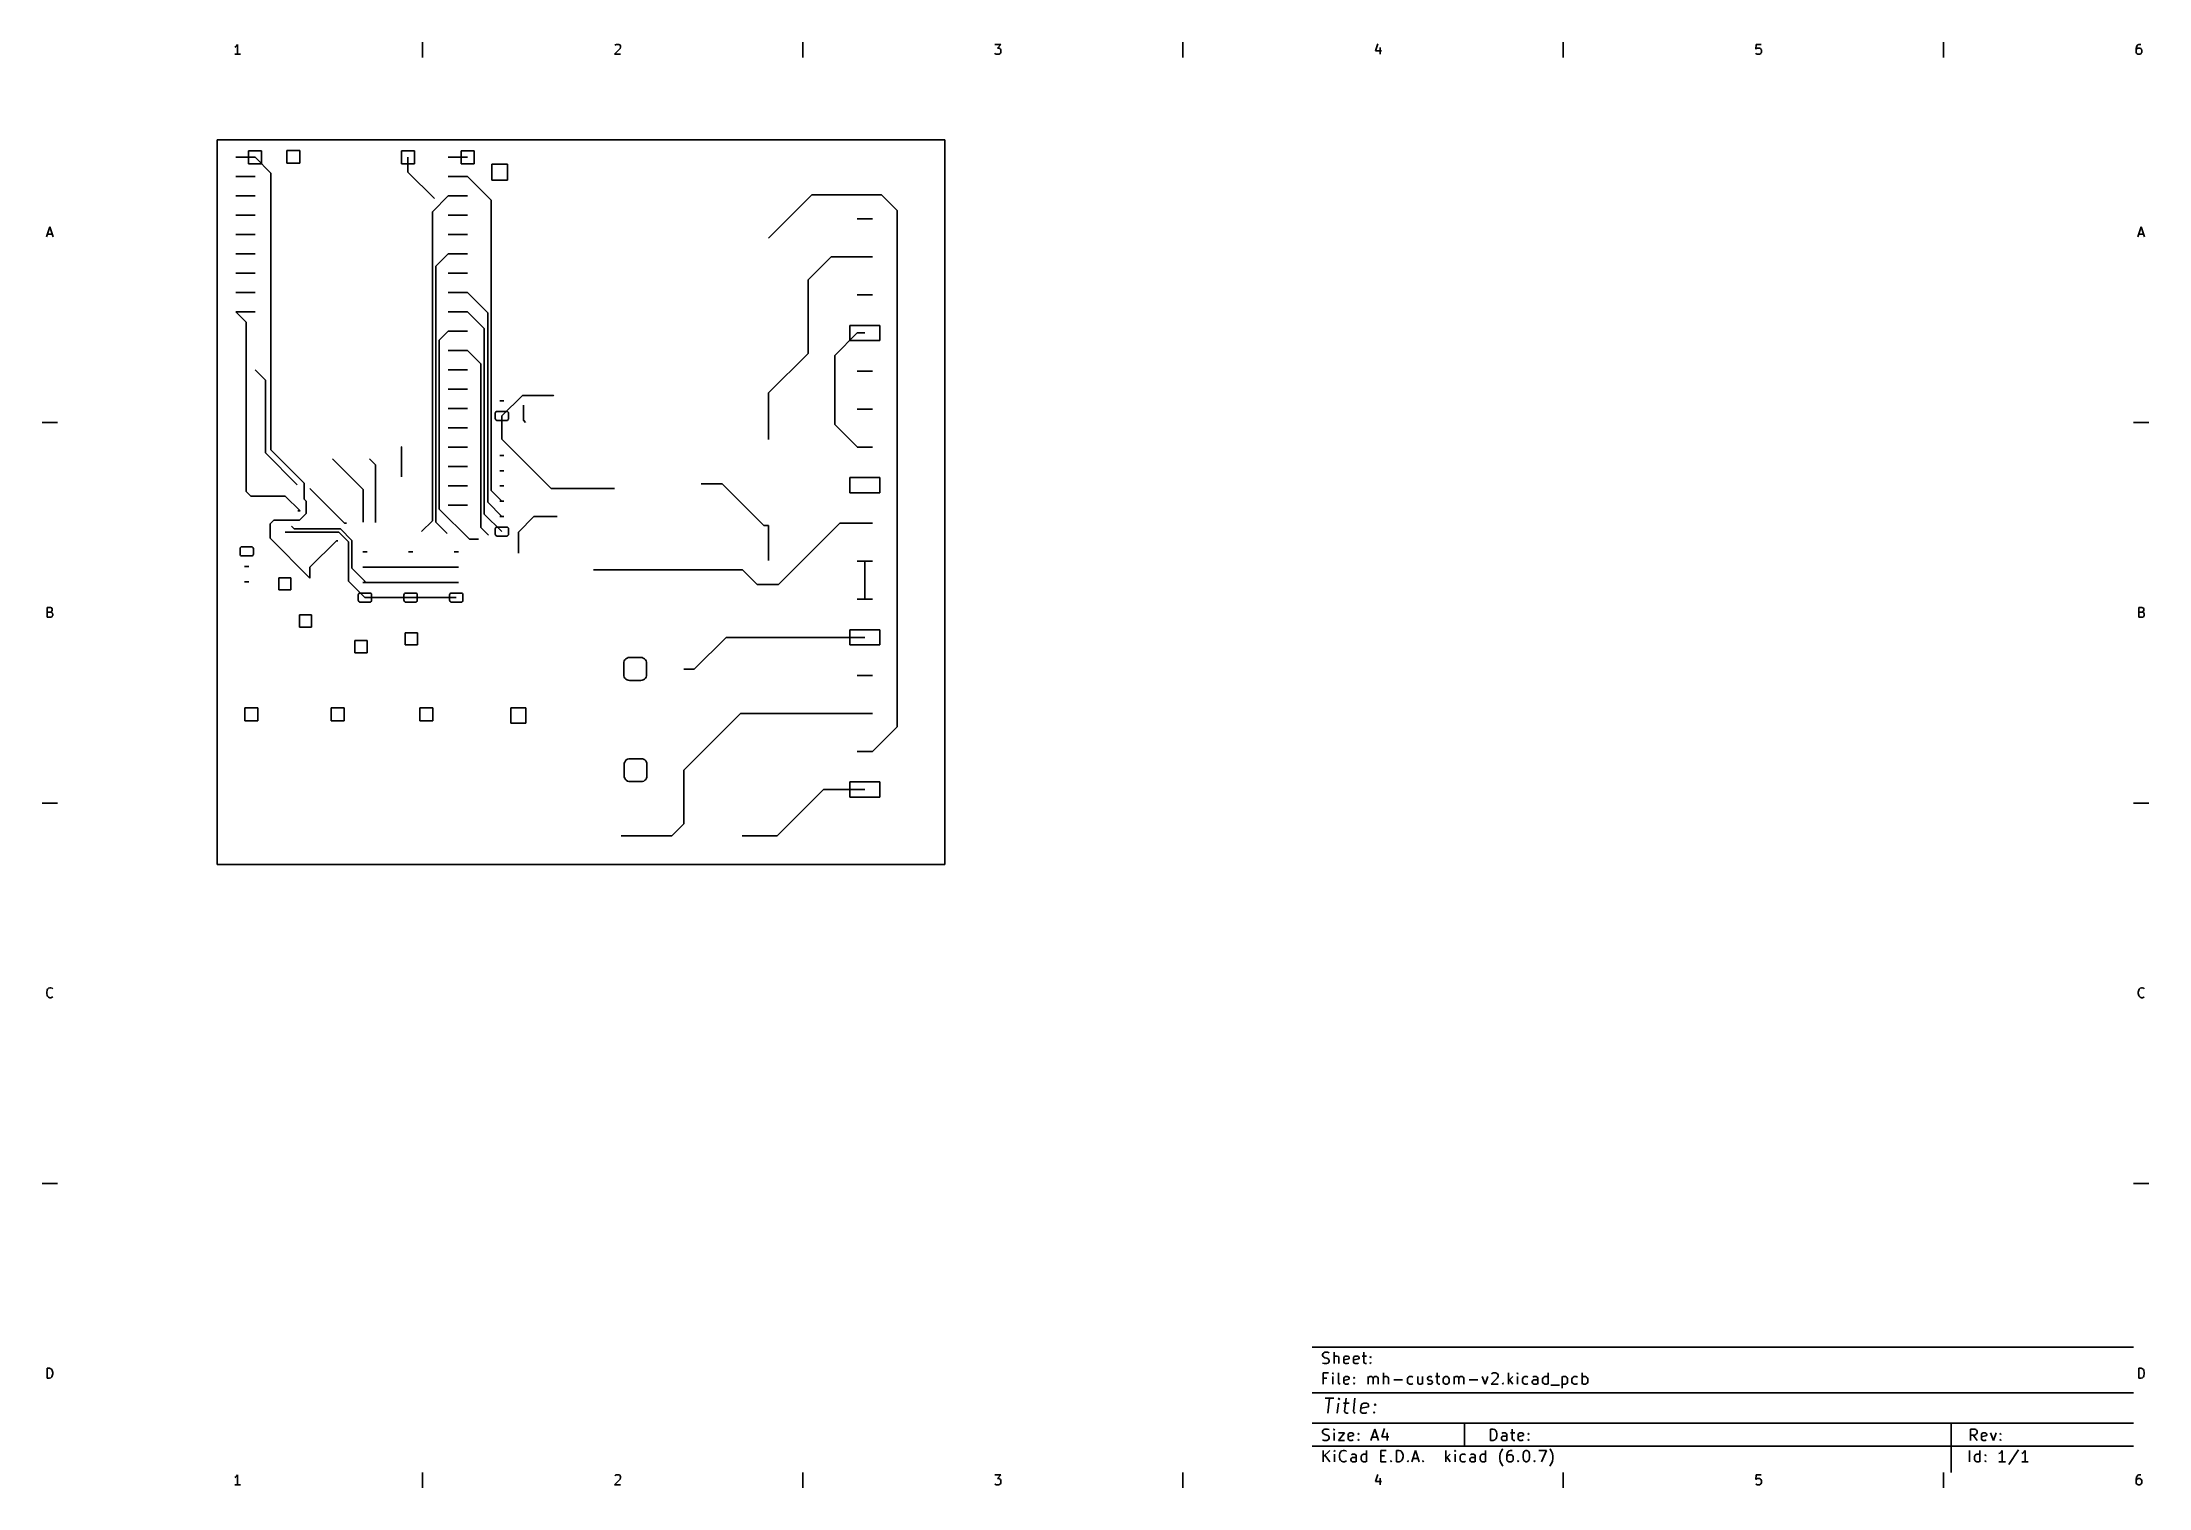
# Model space of a CAD drawing. Extents: x 0 to 277, y 0 to 190.
import ezdxf

# ---------------------------------------------------------------- set-up
doc = ezdxf.new("R2010")
doc.units = 0

msp = doc.modelspace()

# ---------------------------------------------------------------- linework, layer by layer
at = {"layer": 'Layer 1'}
for p, q in [((25.521381, 189.484476), (25.397572, 189.422572)), ((26.1405, 188.494), (25.3976, 188.494)), ((25.645191, 189.608286), (25.521381, 189.484476)), ((25.769, 189.794), (25.645191, 189.608286)), ((25.769, 188.494), (25.769, 189.794)), ((50.075, 188.082), (50.075, 190.082)), ((76.078595, 189.236285), (75.335738, 188.493428)), ((75.335738, 188.493428), (76.1405, 188.494)), ((75.3976, 189.67), (75.459504, 189.731904)), ((75.459504, 189.731904), (75.583314, 189.793809)), ((75.583314, 189.793809), (75.8929, 189.794)), ((75.8929, 189.794), (76.016709, 189.732095)), ((76.016709, 189.732095), (76.078614, 189.670191)), ((76.1405, 189.422), (76.078595, 189.236285)), ((76.078614, 189.670191), (76.140519, 189.546381)), ((76.140519, 189.546381), (76.1405, 189.422)), ((100.075, 188.082), (100.075, 190.082)), ((125.39719, 188.555905), (125.33528, 188.61781)), ((125.336, 189.794), (126.14, 189.794)), ((125.521, 188.494), (125.39719, 188.555905)), ((125.89238, 188.494381), (125.521, 188.494)), ((126.14, 189.794), (125.70666, 189.298762)), ((125.70666, 189.298762), (125.893, 189.299)), ((126.01619, 188.556286), (125.89238, 188.494381)), ((125.893, 189.299), (126.01681, 189.237095)), ((126.07809, 188.618191), (126.01619, 188.556286)), ((126.01681, 189.237095), (126.07871, 189.175191)), ((126.14, 188.742), (126.07809, 188.618191)), ((126.07871, 189.175191), (126.14062, 189.051381)), ((126.14062, 189.051381), (126.14, 188.742)), ((150.075, 188.082), (150.075, 190.082)), ((175.707, 189.856), (175.39748, 188.927429)), ((175.39748, 188.927429), (176.202, 188.927)), ((176.017, 189.361), (176.017, 188.494)), ((200.075, 188.082), (200.075, 190.082)), ((225.45919, 188.555905), (225.39729, 188.61781)), ((225.46, 189.794), (225.3981, 189.174953)), ((225.3981, 189.174953), (225.46, 189.236857)), ((225.583, 188.494), (225.45919, 188.555905)), ((226.079, 189.794), (225.46, 189.794)), ((225.46, 189.236857), (225.58381, 189.298762)), ((225.89238, 188.494381), (225.583, 188.494)), ((225.58381, 189.298762), (225.893, 189.299)), ((226.01619, 188.556286), (225.89238, 188.494381)), ((225.893, 189.299), (226.01681, 189.237095)), ((226.07809, 188.618191), (226.01619, 188.556286)), ((226.01681, 189.237095), (226.07871, 189.175191)), ((226.14, 188.742), (226.07809, 188.618191)), ((226.07871, 189.175191), (226.14062, 189.051381)), ((226.14062, 189.051381), (226.14, 188.742)), ((250.075, 188.082), (250.075, 190.082)), ((275.45928, 189.175191), (275.39738, 189.051381)), ((275.45947, 189.484476), (275.39757, 189.236857)), ((275.39757, 189.236857), (275.398, 188.742)), ((275.398, 188.742), (275.4599, 188.618191)), ((275.52119, 189.237095), (275.45928, 189.175191)), ((275.58328, 189.670191), (275.45947, 189.484476)), ((275.4599, 188.618191), (275.52181, 188.556286)), ((275.645, 189.299), (275.52119, 189.237095)), ((275.52181, 188.556286), (275.64562, 188.494381)), ((275.64519, 189.732095), (275.58328, 189.670191)), ((275.89238, 189.298619), (275.645, 189.299)), ((275.769, 189.794), (275.64519, 189.732095)), ((275.64562, 188.494381), (275.893, 188.494)), ((276.017, 189.794), (275.769, 189.794)), ((276.01619, 189.236714), (275.89238, 189.298619)), ((275.893, 188.494), (276.01681, 188.555905)), ((276.07809, 189.17481), (276.01619, 189.236714)), ((276.01681, 188.555905), (276.07871, 188.61781)), ((276.14, 189.051), (276.07809, 189.17481)), ((276.07871, 188.61781), (276.14062, 188.741619)), ((276.14062, 188.741619), (276.14, 189.051)), ((23.095, 177.222), (118.762, 177.222)), ((23.095, 82.012), (23.095, 177.222)), ((25.535, 174.957), (28.075, 174.957)), ((27.225, 174.107), (27.225, 175.807)), ((27.225, 175.807), (28.925, 175.807)), ((30.15, 172.882), (28.075, 174.957)), ((28.925, 175.807), (28.925, 174.107)), ((32.25, 174.157), (32.25, 175.857)), ((32.25, 175.857), (33.95, 175.857)), ((33.95, 175.857), (33.95, 174.157)), ((47.325, 175.807), (49.025, 175.807)), ((47.325, 174.107), (47.325, 175.807)), ((48.175, 174.957), (48.175, 172.991)), ((49.025, 175.807), (49.025, 174.107)), ((53.475, 174.957), (56.015, 174.957)), ((55.165, 174.107), (55.165, 175.807)), ((55.165, 175.807), (56.865, 175.807)), ((56.865, 175.807), (56.865, 174.107)), ((118.762, 177.222), (118.762, 82.012)), ((25.535, 172.417), (28.075, 172.417)), ((28.925, 174.107), (27.225, 174.107)), ((30.15, 136.486), (30.15, 172.882)), ((33.95, 174.157), (32.25, 174.157)), ((49.025, 174.107), (47.325, 174.107)), ((48.175, 172.991), (51.653, 169.513)), ((56.015, 172.417), (53.475, 172.417)), ((56.865, 174.107), (55.165, 174.107)), ((59.1171, 169.315), (56.015, 172.417)), ((59.185, 171.957), (59.185, 174.057)), ((59.185, 174.057), (61.285, 174.057)), ((61.285, 171.957), (59.185, 171.957)), ((61.285, 174.057), (61.285, 171.957)), ((28.075, 169.877), (25.535, 169.877)), ((51.388, 167.79), (53.475, 169.877)), ((53.475, 169.877), (56.015, 169.877)), ((59.1171, 131.165), (59.1171, 169.315)), ((101.27, 170.012), (95.585, 164.327)), ((110.44, 170.012), (101.27, 170.012)), ((112.49, 167.962), (110.44, 170.012)), ((25.535, 167.337), (28.075, 167.337)), ((51.388, 127.188), (51.388, 167.79)), ((56.015, 167.337), (53.475, 167.337)), ((107.26, 166.857), (109.24, 166.857)), ((112.49, 100.107), (112.49, 167.962)), ((0.641666, 164.494), (1.075, 165.794)), ((0.765476, 164.865), (1.38452, 164.865)), ((1.075, 165.794), (1.508333, 164.494)), ((25.535, 164.797), (28.075, 164.797)), ((56.015, 164.797), (53.475, 164.797)), ((275.644, 164.494), (276.07733, 165.794)), ((275.768, 164.865), (276.387, 164.865)), ((276.07733, 165.794), (276.51066, 164.494)), ((25.535, 162.257), (28.075, 162.257)), ((51.838, 160.62), (53.475, 162.257)), ((53.475, 162.257), (56.015, 162.257)), ((100.78, 158.822), (103.815, 161.857)), ((103.815, 161.857), (108.25, 161.857)), ((107.26, 161.857), (109.24, 161.857)), ((25.535, 159.717), (28.075, 159.717)), ((51.838, 126.994), (51.838, 160.62)), ((56.015, 159.717), (53.475, 159.717)), ((100.78, 149.162), (100.78, 158.822)), ((28.075, 157.177), (25.535, 157.177)), ((56.015, 157.177), (53.475, 157.177)), ((58.6671, 154.525), (56.015, 157.177)), ((107.26, 156.857), (109.24, 156.857)), ((26.888, 153.284), (25.535, 154.637)), ((25.535, 154.637), (28.075, 154.637)), ((26.888, 131.032), (26.888, 153.284)), ((53.475, 154.637), (56.015, 154.637)), ((58.2171, 152.435), (56.015, 154.637)), ((58.2171, 128.065), (58.2171, 152.435)), ((58.6671, 129.615), (58.6671, 154.525)), ((106.27, 150.867), (106.27, 152.847)), ((106.27, 152.847), (110.23, 152.847)), ((110.23, 152.847), (110.23, 150.867)), ((52.288, 150.91), (53.475, 152.097)), ((52.288, 128.723), (52.288, 150.91)), ((56.015, 152.097), (53.475, 152.097)), ((107.26, 151.857), (104.3, 148.897)), ((110.23, 150.867), (106.27, 150.867)), ((108.25, 151.857), (107.26, 151.857)), ((29.428, 145.664), (28.075, 147.017)), ((53.475, 149.557), (56.015, 149.557)), ((56.015, 147.017), (53.475, 147.017)), ((57.75, 147.822), (56.015, 149.557)), ((57.75, 126.282), (57.75, 147.822)), ((95.59, 143.972), (100.78, 149.162)), ((104.3, 148.897), (104.3, 139.832)), ((107.26, 146.857), (109.24, 146.857)), ((29.428, 136.112), (29.428, 145.664)), ((53.475, 144.477), (56.015, 144.477)), ((56.015, 141.937), (53.475, 141.937)), ((59.65, 141.307), (59.66903, 141.402671)), ((59.65, 140.607), (59.65, 141.307)), ((59.66903, 141.402671), (59.723223, 141.483777)), ((59.723223, 141.483777), (59.804329, 141.53797)), ((59.804329, 141.53797), (59.9, 141.557)), ((59.9, 141.557), (61.15, 141.557)), ((60.25, 142.957), (60.8, 142.957)), ((63.225, 143.657), (60.525, 140.957)), ((61.15, 141.557), (61.245671, 141.53797)), ((61.245671, 141.53797), (61.326777, 141.483777)), ((61.326777, 141.483777), (61.38097, 141.402671)), ((61.38097, 141.402671), (61.4, 141.307)), ((61.4, 141.307), (61.4, 140.607)), ((67.3, 143.657), (63.225, 143.657)), ((63.375, 142.382), (63.375, 140.382)), ((67.35, 143.607), (67.3, 143.657)), ((95.59, 142.452), (95.59, 143.972)), ((95.59, 142.452), (95.59, 137.852)), ((107.26, 141.857), (109.24, 141.857)), ((0.075, 140.082), (2.075, 140.082)), ((53.475, 139.397), (56.015, 139.397)), ((59.66903, 140.511329), (59.65, 140.607)), ((59.723223, 140.430223), (59.66903, 140.511329)), ((59.804329, 140.37603), (59.723223, 140.430223)), ((59.9, 140.357), (59.804329, 140.37603)), ((61.15, 140.357), (59.9, 140.357)), ((60.525, 137.907), (60.525, 140.957)), ((61.245671, 140.37603), (61.15, 140.357)), ((61.326777, 140.430223), (61.245671, 140.37603)), ((61.38097, 140.511329), (61.326777, 140.430223)), ((61.4, 140.607), (61.38097, 140.511329)), ((63.375, 140.382), (63.65, 140.107)), ((104.3, 139.832), (107.275, 136.857)), ((277.077, 140.082), (275.077, 140.082)), ((33.619, 131.921), (29.428, 136.112)), ((34.508, 132.128), (30.15, 136.486)), ((47.2882, 136.954), (47.335045, 136.907155)), ((47.335, 136.907), (47.335, 132.937)), ((56.015, 136.857), (53.475, 136.857)), ((60.25, 135.757), (60.8, 135.757)), ((67.025, 131.407), (60.525, 137.907)), ((107.26, 136.857), (109.24, 136.857)), ((107.275, 136.857), (108.25, 136.857)), ((42.2933, 131.269), (38.25, 135.312)), ((43.906, 134.536), (43.13, 135.312)), ((43.906, 126.968), (43.906, 134.536)), ((53.475, 134.317), (56.015, 134.317)), ((60.25, 133.757), (60.8, 133.757)), ((27.508, 130.412), (26.888, 131.032)), ((32.0505, 130.412), (27.508, 130.412)), ((34, 128.462), (32.0505, 130.412)), ((34.508, 130.016), (34.508, 132.128)), ((35.2825, 131.4), (35.2825, 131.413)), ((39.842, 126.841), (35.2825, 131.4)), ((42.2933, 127.006), (42.2933, 131.269)), ((56.015, 131.777), (53.475, 131.777)), ((60.525, 129.757), (59.1171, 131.165)), ((60.25, 131.757), (60.8, 131.757)), ((75.35, 131.407), (67.025, 131.407)), ((89.5, 132.012), (86.74, 132.012)), ((94.96, 126.552), (89.5, 132.012)), ((106.27, 130.867), (106.27, 132.847)), ((106.27, 132.847), (110.23, 132.847)), ((110.23, 130.867), (106.27, 130.867)), ((110.23, 132.847), (110.23, 130.867)), ((34, 128.462), (33.6835, 128.462)), ((34.775, 128.141), (33.868516, 127.234516)), ((34.508, 130.016), (34.775, 129.749)), ((34.775, 129.749), (34.775, 128.141)), ((56.254, 124.757), (52.288, 128.723)), ((53.475, 129.237), (56.015, 129.237)), ((60.525, 125.757), (58.2171, 128.065)), ((60.525, 127.757), (58.6671, 129.615)), ((60.25, 129.757), (60.8, 129.757)), ((60.25, 127.757), (60.8, 127.757)), ((62.702, 125.698), (64.734, 127.73)), ((64.734, 127.73), (67.782, 127.73)), ((30.5317, 127.235), (30.061873, 126.765173)), ((30.0619, 126.765), (30.0619, 124.882)), ((30.0619, 124.882), (35.29399, 119.64991)), ((33.8685, 127.235), (30.5317, 127.235)), ((32.02, 125.672), (39.106, 125.672)), ((32.857, 126.46), (33.195, 126.122)), ((33.195, 126.122), (39.2924, 126.122)), ((39.106, 125.672), (40.36, 124.418)), ((39.2924, 126.122), (40.81, 124.6044)), ((40.096, 126.841), (39.842, 126.841)), ((43.906, 126.968), (43.906003, 126.968003)), ((49.95, 125.75), (51.388, 127.188)), ((53.325, 125.507), (51.838, 126.994)), ((57.45, 124.757), (56.254, 124.757)), ((58.75, 125.282), (57.75, 126.282)), ((59.65, 126.107), (59.66903, 126.202671)), ((59.65, 125.407), (59.65, 126.107)), ((59.66903, 125.311329), (59.65, 125.407)), ((59.66903, 126.202671), (59.723223, 126.283777)), ((59.723223, 125.230223), (59.66903, 125.311329)), ((59.723223, 126.283777), (59.804329, 126.33797)), ((59.804329, 125.17603), (59.723223, 125.230223)), ((59.804329, 126.33797), (59.9, 126.357)), ((59.9, 125.157), (59.804329, 125.17603)), ((59.9, 126.357), (61.15, 126.357)), ((61.15, 125.157), (59.9, 125.157)), ((61.15, 126.357), (61.245671, 126.33797)), ((61.245671, 125.17603), (61.15, 125.157)), ((61.245671, 126.33797), (61.326777, 126.283777)), ((61.326777, 125.230223), (61.245671, 125.17603)), ((61.326777, 126.283777), (61.38097, 126.202671)), ((61.38097, 125.311329), (61.326777, 125.230223)), ((61.38097, 126.202671), (61.4, 126.107)), ((61.4, 125.407), (61.38097, 125.311329)), ((61.4, 126.107), (61.4, 125.407)), ((62.702, 122.904), (62.702, 125.698)), ((95.59, 126.552), (94.96, 126.552)), ((95.59, 121.952), (95.59, 126.552)), ((96.89, 118.802), (104.945, 126.857)), ((104.945, 126.857), (108.25, 126.857)), ((107.26, 126.857), (109.24, 126.857)), ((26.1, 123.507), (26.11903, 123.602671)), ((26.1, 122.807), (26.1, 123.507)), ((26.11903, 122.711329), (26.1, 122.807)), ((26.11903, 123.602671), (26.173223, 123.683777)), ((26.173223, 122.630223), (26.11903, 122.711329)), ((26.173223, 123.683777), (26.254329, 123.73797)), ((26.254329, 122.57603), (26.173223, 122.630223)), ((26.254329, 123.73797), (26.35, 123.757)), ((26.35, 122.557), (26.254329, 122.57603)), ((26.35, 123.757), (27.6, 123.757)), ((27.6, 122.557), (26.35, 122.557)), ((27.6, 123.757), (27.695671, 123.73797)), ((27.695671, 122.57603), (27.6, 122.557)), ((27.695671, 123.73797), (27.776777, 123.683777)), ((27.776777, 122.630223), (27.695671, 122.57603)), ((27.776777, 123.683777), (27.83097, 123.602671)), ((27.83097, 122.711329), (27.776777, 122.630223)), ((27.83097, 123.602671), (27.85, 123.507)), ((27.85, 122.807), (27.83097, 122.711329)), ((27.85, 123.507), (27.85, 122.807)), ((38.7892, 124.555), (35.29404, 121.05984)), ((38.953, 124.555), (38.7892, 124.555)), ((40.36, 124.418), (40.36, 119.247)), ((40.81, 124.604), (40.81, 120.952)), ((42.25, 123.082), (42.8, 123.082)), ((48.25, 123.082), (48.8, 123.082)), ((54.25, 123.082), (54.8, 123.082)), ((27.25, 121.157), (26.7, 121.157)), ((27.25, 119.157), (26.7, 119.157)), ((31.19, 119.687), (32.79, 119.687)), ((31.19, 118.087), (31.19, 119.687)), ((32.79, 119.687), (32.79, 118.087)), ((35.294, 121.06), (35.294, 119.65)), ((40.36, 119.247), (42.525, 117.082)), ((40.81, 120.952), (42.525, 119.237)), ((42.25, 121.082), (42.8, 121.082)), ((42.525, 121.082), (48.525, 121.082)), ((42.525, 119.237), (42.525, 119.082)), ((48.25, 121.082), (48.8, 121.082)), ((48.525, 121.082), (54.525, 121.082)), ((54.25, 121.082), (54.8, 121.082)), ((72.59, 120.722), (92.15, 120.722)), ((92.15, 120.722), (94.07, 118.802)), ((107.26, 121.857), (109.24, 121.857)), ((108.25, 116.857), (108.25, 121.857)), ((32.79, 118.087), (31.19, 118.087)), ((41.65, 117.432), (41.66903, 117.527671)), ((41.65, 116.732), (41.65, 117.432)), ((41.66903, 116.636329), (41.65, 116.732)), ((41.66903, 117.527671), (41.723223, 117.608777)), ((41.723223, 116.555223), (41.66903, 116.636329)), ((41.723223, 117.608777), (41.804329, 117.66297)), ((41.804329, 116.50103), (41.723223, 116.555223)), ((41.804329, 117.66297), (41.9, 117.682)), ((41.9, 116.482), (41.804329, 116.50103)), ((41.9, 117.682), (43.15, 117.682)), ((43.15, 116.482), (41.9, 116.482)), ((42.25, 119.082), (42.8, 119.082)), ((42.525, 119.082), (48.525, 119.082)), ((42.525, 117.082), (48.525, 117.082)), ((43.15, 117.682), (43.245671, 117.66297)), ((43.245671, 116.50103), (43.15, 116.482)), ((43.245671, 117.66297), (43.326777, 117.608777)), ((43.326777, 116.555223), (43.245671, 116.50103)), ((43.326777, 117.608777), (43.38097, 117.527671)), ((43.38097, 116.636329), (43.326777, 116.555223)), ((43.38097, 117.527671), (43.4, 117.432)), ((43.4, 116.732), (43.38097, 116.636329)), ((43.4, 117.432), (43.4, 116.732)), ((47.65, 117.432), (47.66903, 117.527671)), ((47.65, 116.732), (47.65, 117.432)), ((47.66903, 116.636329), (47.65, 116.732)), ((47.66903, 117.527671), (47.723223, 117.608777)), ((47.723223, 116.555223), (47.66903, 116.636329)), ((47.723223, 117.608777), (47.804329, 117.66297)), ((47.804329, 116.50103), (47.723223, 116.555223)), ((47.804329, 117.66297), (47.9, 117.682)), ((47.9, 116.482), (47.804329, 116.50103)), ((47.9, 117.682), (49.15, 117.682)), ((49.15, 116.482), (47.9, 116.482)), ((48.25, 119.082), (48.8, 119.082)), ((48.525, 119.082), (54.525, 119.082)), ((48.525, 117.082), (54.525, 117.082)), ((49.15, 117.682), (49.245671, 117.66297)), ((49.245671, 116.50103), (49.15, 116.482)), ((49.245671, 117.66297), (49.326777, 117.608777)), ((49.326777, 116.555223), (49.245671, 116.50103)), ((49.326777, 117.608777), (49.38097, 117.527671)), ((49.38097, 116.636329), (49.326777, 116.555223)), ((49.38097, 117.527671), (49.4, 117.432)), ((49.4, 116.732), (49.38097, 116.636329)), ((49.4, 117.432), (49.4, 116.732)), ((53.65, 117.432), (53.66903, 117.527671)), ((53.65, 116.732), (53.65, 117.432)), ((53.66903, 116.636329), (53.65, 116.732)), ((53.66903, 117.527671), (53.723223, 117.608777)), ((53.723223, 116.555223), (53.66903, 116.636329)), ((53.723223, 117.608777), (53.804329, 117.66297)), ((53.804329, 116.50103), (53.723223, 116.555223)), ((53.804329, 117.66297), (53.9, 117.682)), ((53.9, 116.482), (53.804329, 116.50103)), ((53.9, 117.682), (55.15, 117.682)), ((55.15, 116.482), (53.9, 116.482)), ((54.25, 119.082), (54.8, 119.082)), ((55.15, 117.682), (55.245671, 117.66297)), ((55.245671, 116.50103), (55.15, 116.482)), ((55.245671, 117.66297), (55.326777, 117.608777)), ((55.326777, 116.555223), (55.245671, 116.50103)), ((55.326777, 117.608777), (55.38097, 117.527671)), ((55.38097, 116.636329), (55.326777, 116.555223)), ((55.38097, 117.527671), (55.4, 117.432)), ((55.4, 116.732), (55.38097, 116.636329)), ((55.4, 117.432), (55.4, 116.732)), ((94.07, 118.802), (96.89, 118.802)), ((107.26, 116.857), (109.24, 116.857)), ((0.734523, 114.494), (0.734523, 115.794)), ((0.734523, 115.794), (1.16786, 115.794)), ((1.167861, 115.174381), (0.734523, 115.175)), ((1.229761, 114.494381), (0.734523, 114.494)), ((1.16786, 115.794), (1.291669, 115.732095)), ((1.16786, 115.175), (1.353574, 115.113095)), ((1.29167, 115.236285), (1.167861, 115.174381)), ((1.353571, 114.556286), (1.229761, 114.494381)), ((1.291669, 115.732095), (1.353574, 115.670191)), ((1.353575, 115.29819), (1.29167, 115.236285)), ((1.415476, 114.618191), (1.353571, 114.556286)), ((1.353574, 115.670191), (1.415479, 115.546381)), ((1.353574, 115.113095), (1.415479, 115.05119)), ((1.41548, 115.422), (1.353575, 115.29819)), ((1.47738, 114.742), (1.415476, 114.618191)), ((1.415479, 115.546381), (1.41548, 115.422)), ((1.415479, 115.05119), (1.477383, 114.927381)), ((1.477383, 114.927381), (1.47738, 114.742)), ((33.91, 114.812), (35.51, 114.812)), ((33.91, 113.212), (33.91, 114.812)), ((35.51, 114.812), (35.51, 113.212)), ((275.737, 114.494), (275.737, 115.794)), ((275.737, 115.794), (276.17, 115.794)), ((276.17038, 115.174381), (275.737, 115.175)), ((276.23238, 114.494381), (275.737, 114.494)), ((276.17, 115.794), (276.29381, 115.732095)), ((276.17, 115.175), (276.35571, 115.113095)), ((276.29419, 115.236285), (276.17038, 115.174381)), ((276.35619, 114.556286), (276.23238, 114.494381)), ((276.29381, 115.732095), (276.35571, 115.670191)), ((276.35609, 115.29819), (276.29419, 115.236285)), ((276.35571, 115.670191), (276.41762, 115.546381)), ((276.35571, 115.113095), (276.41762, 115.05119)), ((276.418, 115.422), (276.35609, 115.29819)), ((276.4181, 114.618191), (276.35619, 114.556286)), ((276.41762, 115.546381), (276.418, 115.422)), ((276.41762, 115.05119), (276.47952, 114.927381)), ((276.48, 114.742), (276.4181, 114.618191)), ((276.47952, 114.927381), (276.48, 114.742)), ((35.51, 113.212), (33.91, 113.212)), ((41.1949, 109.842), (41.1949, 111.442)), ((41.1949, 111.442), (42.7949, 111.442)), ((42.7949, 111.442), (42.7949, 109.842)), ((47.81, 112.452), (49.41, 112.452)), ((47.81, 110.852), (47.81, 112.452)), ((49.41, 110.852), (47.81, 110.852)), ((49.41, 112.452), (49.41, 110.852)), ((85.821, 107.652), (90.026, 111.857)), ((90.026, 111.857), (108.25, 111.857)), ((106.27, 110.867), (106.27, 112.847)), ((106.27, 112.847), (110.23, 112.847)), ((110.23, 110.867), (106.27, 110.867)), ((110.23, 112.847), (110.23, 110.867)), ((42.7949, 109.842), (41.1949, 109.842)), ((76.55, 108.452), (76.565583, 108.60409)), ((76.55, 106.952), (76.55, 108.452)), ((76.565583, 108.60409), (76.620269, 108.768964)), ((76.620269, 108.768964), (76.711418, 108.916834)), ((76.711418, 108.916834), (76.834139, 109.03977)), ((76.834139, 109.03977), (76.98185, 109.131177)), ((76.98185, 109.131177), (77.146628, 109.186151)), ((77.146628, 109.186151), (77.3, 109.202)), ((77.3, 109.202), (78.8, 109.202)), ((78.8, 109.202), (78.95209, 109.186417)), ((78.95209, 109.186417), (79.116964, 109.131731)), ((79.116964, 109.131731), (79.264834, 109.040582)), ((79.264834, 109.040582), (79.38777, 108.917861)), ((79.38777, 108.917861), (79.479177, 108.77015)), ((79.479177, 108.77015), (79.534151, 108.605372)), ((79.534151, 108.605372), (79.55, 108.452)), ((79.55, 108.452), (79.55, 106.952)), ((76.565849, 106.798628), (76.55, 106.952)), ((76.620823, 106.63385), (76.565849, 106.798628)), ((76.71223, 106.486139), (76.620823, 106.63385)), ((76.835166, 106.363418), (76.71223, 106.486139)), ((76.983036, 106.272269), (76.835166, 106.363418)), ((77.14791, 106.217583), (76.983036, 106.272269)), ((77.3, 106.202), (77.14791, 106.217583)), ((78.8, 106.202), (77.3, 106.202)), ((78.953372, 106.217849), (78.8, 106.202)), ((79.11815, 106.272823), (78.953372, 106.217849)), ((79.265861, 106.36423), (79.11815, 106.272823)), ((79.388582, 106.487166), (79.265861, 106.36423)), ((79.479731, 106.635036), (79.388582, 106.487166)), ((79.534417, 106.79991), (79.479731, 106.635036)), ((79.55, 106.952), (79.534417, 106.79991)), ((84.45, 107.652), (85.821, 107.652)), ((107.26, 106.857), (109.24, 106.857)), ((26.745, 100.872), (26.745, 102.572)), ((26.745, 102.572), (28.445, 102.572)), ((28.445, 102.572), (28.445, 100.872)), ((38.08, 100.872), (38.08, 102.572)), ((38.08, 102.572), (39.78, 102.572)), ((39.78, 102.572), (39.78, 100.872)), ((49.735, 100.872), (49.735, 102.572)), ((49.735, 102.572), (51.435, 102.572)), ((51.435, 102.572), (51.435, 100.872)), ((61.68, 100.592), (61.68, 102.592)), ((61.68, 102.592), (63.68, 102.592)), ((63.68, 102.592), (63.68, 100.592)), ((28.445, 100.872), (26.745, 100.872)), ((39.78, 100.872), (38.08, 100.872)), ((51.435, 100.872), (49.735, 100.872)), ((63.68, 100.592), (61.68, 100.592)), ((84.45, 94.402), (91.905, 101.857)), ((91.905, 101.857), (108.25, 101.857)), ((107.26, 101.857), (109.24, 101.857)), ((109.24, 96.857), (112.49, 100.107)), ((76.6, 95.152), (76.615583, 95.30409)), ((76.6, 93.652), (76.6, 95.152)), ((76.615583, 95.30409), (76.670269, 95.46896)), ((76.670269, 95.46896), (76.761418, 95.61683)), ((76.761418, 95.61683), (76.884139, 95.73977)), ((76.884139, 95.73977), (77.03185, 95.83118)), ((77.03185, 95.83118), (77.196628, 95.88615)), ((77.196628, 95.88615), (77.35, 95.902)), ((77.35, 95.902), (78.85, 95.902)), ((78.85, 95.902), (79.00209, 95.88642)), ((79.00209, 95.88642), (79.166964, 95.83173)), ((79.166964, 95.83173), (79.314834, 95.74058)), ((79.314834, 95.74058), (79.43777, 95.61786)), ((79.43777, 95.61786), (79.529177, 95.47015)), ((79.529177, 95.47015), (79.584151, 95.30537)), ((79.584151, 95.30537), (79.6, 95.152)), ((79.6, 95.152), (79.6, 93.652)), ((84.45, 94.402), (84.45, 87.352)), ((107.26, 96.857), (109.24, 96.857)), ((108.25, 96.857), (109.24, 96.857)), ((76.615849, 93.49863), (76.6, 93.652)), ((76.670823, 93.33385), (76.615849, 93.49863)), ((76.76223, 93.18614), (76.670823, 93.33385)), ((76.885166, 93.06342), (76.76223, 93.18614)), ((77.033036, 92.97227), (76.885166, 93.06342)), ((77.19791, 92.91758), (77.033036, 92.97227)), ((77.35, 92.902), (77.19791, 92.91758)), ((78.85, 92.902), (77.35, 92.902)), ((79.003372, 92.91785), (78.85, 92.902)), ((79.16815, 92.97282), (79.003372, 92.91785)), ((79.315861, 93.06423), (79.16815, 92.97282)), ((79.438582, 93.18717), (79.315861, 93.06423)), ((79.529731, 93.33504), (79.438582, 93.18717)), ((79.584417, 93.49991), (79.529731, 93.33504)), ((79.6, 93.652), (79.584417, 93.49991)), ((96.7, 85.762), (102.795, 91.857)), ((102.795, 91.857), (108.25, 91.857)), ((106.27, 90.867), (106.27, 92.847)), ((106.27, 92.847), (110.23, 92.847)), ((110.23, 92.847), (110.23, 90.867)), ((0.075, 90.082), (2.075, 90.082)), ((110.23, 90.867), (106.27, 90.867)), ((277.077, 90.082), (275.077, 90.082)), ((84.45, 87.352), (82.86, 85.762)), ((76.2, 85.762), (80.8, 85.762)), ((82.86, 85.762), (80.8, 85.762)), ((92.1, 85.762), (96.7, 85.762)), ((118.762, 82.012), (23.095, 82.012)), ((0.672617, 65.05105), (0.672619, 65.2368)), ((0.734521, 64.80343), (0.672617, 65.05105)), ((0.672619, 65.2368), (0.734523, 65.48442)), ((0.796426, 64.67962), (0.734521, 64.80343)), ((0.734523, 65.48442), (0.796428, 65.60823)), ((0.920236, 64.55581), (0.796426, 64.67962)), ((0.796428, 65.60823), (0.920238, 65.73204)), ((1.10595, 64.4939), (0.920236, 64.55581)), ((0.920238, 65.73204), (1.105952, 65.79394)), ((1.229761, 64.49389), (1.10595, 64.4939)), ((1.105952, 65.79394), (1.22976, 65.7939)), ((1.22976, 65.7939), (1.415475, 65.732)), ((1.415476, 64.5558), (1.229761, 64.49389)), ((1.415475, 65.732), (1.477379, 65.6701)), ((1.47738, 64.6177), (1.415476, 64.5558)), ((275.67467, 65.05105), (275.675, 65.2368)), ((275.73657, 64.80343), (275.67467, 65.05105)), ((275.675, 65.2368), (275.7369, 65.48442)), ((275.79848, 64.67962), (275.73657, 64.80343)), ((275.7369, 65.48442), (275.79881, 65.60823)), ((275.92229, 64.55581), (275.79848, 64.67962)), ((275.79881, 65.60823), (275.92262, 65.73204)), ((276.108, 64.4939), (275.92229, 64.55581)), ((275.92262, 65.73204), (276.10833, 65.79394)), ((276.23238, 64.49389), (276.108, 64.4939)), ((276.10833, 65.79394), (276.232, 65.7939)), ((276.232, 65.7939), (276.41772, 65.732)), ((276.4181, 64.5558), (276.23238, 64.49389)), ((276.41772, 65.732), (276.47962, 65.6701)), ((276.48, 64.6177), (276.4181, 64.5558)), ((0.075, 40.082), (2.075, 40.082)), ((277.077, 40.082), (275.077, 40.082)), ((167.077, 18.5748), (275.077, 18.5748)), ((168.43785, 17.46766), (168.438, 17.6105)), ((168.50928, 17.3248), (168.43785, 17.46766)), ((168.438, 17.6105), (168.50943, 17.75336)), ((168.58071, 17.25337), (168.50928, 17.3248)), ((168.50943, 17.75336), (168.58086, 17.82479)), ((168.72357, 17.18194), (168.58071, 17.25337)), ((168.58086, 17.82479), (168.72372, 17.89622)), ((169.00928, 17.11051), (168.72357, 17.18194)), ((168.72372, 17.89622), (169.081, 17.8962)), ((169.15214, 17.03909), (169.00928, 17.11051)), ((169.081, 17.8962), (169.29529, 17.82477)), ((169.22357, 16.96766), (169.15214, 17.03909)), ((169.22329, 16.53906), (169.29472, 16.68191)), ((169.295, 16.8248), (169.22357, 16.96766)), ((169.29472, 16.68191), (169.295, 16.8248)), ((170.00914, 17.32477), (169.93771, 17.25334)), ((169.938, 16.3962), (169.938, 17.8962)), ((170.152, 17.3962), (170.00914, 17.32477)), ((170.36672, 17.39619), (170.152, 17.3962)), ((170.50957, 17.32476), (170.36672, 17.39619)), ((170.581, 17.1819), (170.50957, 17.32476)), ((170.581, 16.3962), (170.581, 17.1819)), ((171.22372, 16.61048), (171.224, 17.1819)), ((171.938, 17.0391), (171.22372, 16.89624)), ((171.224, 17.1819), (171.29543, 17.32476)), ((171.29543, 17.32476), (171.43828, 17.39619)), ((171.43828, 17.39619), (171.724, 17.3962)), ((171.724, 17.3962), (171.86686, 17.32477)), ((171.86686, 17.32477), (171.93828, 17.18191)), ((171.93828, 17.18191), (171.938, 17.0391)), ((172.509, 17.1819), (172.58043, 17.32476)), ((172.50971, 16.61048), (172.509, 17.1819)), ((173.224, 17.0391), (172.50971, 16.89624)), ((172.58043, 17.32476), (172.72329, 17.39619)), ((172.72329, 17.39619), (173.009, 17.3962)), ((173.009, 17.3962), (173.15186, 17.32477)), ((173.15186, 17.32477), (173.22329, 17.18191)), ((173.22329, 17.18191), (173.224, 17.0391)), ((173.652, 17.3962), (174.224, 17.3962)), ((173.866, 17.8962), (173.866, 16.6105)), ((174.65257, 17.25337), (174.724, 17.3248)), ((174.724, 17.18194), (174.65257, 17.25337)), ((174.724, 17.3248), (174.79543, 17.25337)), ((174.724, 17.3248), (174.724, 17.1819)), ((174.79543, 17.25337), (174.724, 17.18194)), ((0.734523, 14.4939), (0.734523, 15.7939)), ((0.734523, 15.7939), (1.04405, 15.7939)), ((1.044047, 14.49395), (0.734523, 14.4939)), ((1.229761, 14.55586), (1.044047, 14.49395)), ((1.04405, 15.7939), (1.229764, 15.732)), ((1.353571, 14.67967), (1.229761, 14.55586)), ((1.229764, 15.732), (1.353574, 15.60819)), ((1.415476, 14.80348), (1.353571, 14.67967)), ((1.353574, 15.60819), (1.415479, 15.48438)), ((1.47738, 15.0511), (1.415476, 14.80348)), ((1.415479, 15.48438), (1.477383, 15.23676)), ((1.477383, 15.23676), (1.47738, 15.0511)), ((168.438, 16.4677), (168.65229, 16.39627)), ((168.509, 13.6962), (168.509, 15.1962)), ((168.509, 15.1962), (169.224, 15.1962)), ((169.009, 14.4819), (168.509, 14.4819)), ((168.65229, 16.39627), (169.009, 16.3962)), ((169.009, 16.3962), (169.15186, 16.46763)), ((169.15186, 16.46763), (169.22329, 16.53906)), ((169.795, 15.1962), (169.72357, 15.12477)), ((169.72357, 15.12477), (169.795, 15.05334)), ((169.86643, 15.12477), (169.795, 15.1962)), ((169.795, 15.1962), (169.795, 15.0534)), ((169.795, 15.05334), (169.86643, 15.12477)), ((169.795, 13.6962), (169.795, 14.6962)), ((170.50971, 13.91048), (170.509, 15.1962)), ((170.58114, 13.76763), (170.50971, 13.91048)), ((171.29515, 16.46763), (171.22372, 16.61048)), ((171.22372, 13.91048), (171.224, 14.4819)), ((171.938, 14.3391), (171.22372, 14.19624)), ((171.29515, 13.76763), (171.22372, 13.91048)), ((171.224, 14.4819), (171.29543, 14.62476)), ((171.438, 16.3962), (171.29515, 16.46763)), ((171.29543, 14.62476), (171.43828, 14.69619)), ((171.72314, 16.39627), (171.438, 16.3962)), ((171.43828, 14.69619), (171.724, 14.6962)), ((171.866, 16.4677), (171.72314, 16.39627)), ((171.724, 14.6962), (171.86686, 14.62477)), ((171.86686, 14.62477), (171.93828, 14.48191)), ((171.93828, 14.48191), (171.938, 14.3391)), ((172.50957, 14.55337), (172.581, 14.6248)), ((172.581, 14.48194), (172.50957, 14.55337)), ((172.58114, 16.46763), (172.50971, 16.61048)), ((172.581, 14.6248), (172.65243, 14.55337)), ((172.581, 14.6248), (172.581, 14.4819)), ((172.65243, 14.55337), (172.581, 14.48194)), ((172.724, 16.3962), (172.58114, 16.46763)), ((173.00914, 16.39627), (172.724, 16.3962)), ((173.152, 16.4677), (173.00914, 16.39627)), ((173.866, 16.6105), (173.93742, 16.46765)), ((173.93742, 16.46765), (174.08028, 16.39622)), ((174.08028, 16.39622), (174.224, 16.3962)), ((174.438, 13.6962), (174.438, 14.6962)), ((174.438, 14.5534), (174.50943, 14.62483)), ((174.50943, 14.62483), (174.65229, 14.69626)), ((174.65229, 14.69626), (174.866, 14.6962)), ((174.65257, 16.46767), (174.724, 16.5391)), ((174.724, 16.39624), (174.65257, 16.46767)), ((174.724, 16.5391), (174.79543, 16.46767)), ((174.724, 16.5391), (174.724, 16.3962)), ((174.79543, 16.46767), (174.724, 16.39624)), ((174.866, 14.6962), (175.00885, 14.62477)), ((175.00885, 14.62477), (175.08028, 14.48191)), ((175.08028, 14.48191), (175.081, 13.6962)), ((175.081, 14.4819), (175.15243, 14.62476)), ((175.15243, 14.62476), (175.29529, 14.69619)), ((175.29529, 14.69619), (175.509, 14.6962)), ((175.509, 14.6962), (175.65186, 14.62477)), ((175.65186, 14.62477), (175.72329, 14.48191)), ((175.72329, 14.48191), (175.724, 13.6962)), ((176.50914, 14.62477), (176.43771, 14.55334)), ((176.438, 13.6962), (176.438, 15.1962)), ((176.652, 14.6962), (176.50914, 14.62477)), ((176.86672, 14.69619), (176.652, 14.6962)), ((177.00957, 14.62476), (176.86672, 14.69619)), ((177.081, 14.4819), (177.00957, 14.62476)), ((177.081, 13.6962), (177.081, 14.4819)), ((177.795, 14.2677), (178.938, 14.2677)), ((179.58028, 13.98191), (179.581, 14.4105)), ((179.65171, 13.83906), (179.58028, 13.98191)), ((179.581, 14.4105), (179.65243, 14.55336)), ((179.65243, 14.55336), (179.72386, 14.62479)), ((179.72386, 14.62479), (179.86672, 14.69622)), ((179.86672, 14.69622), (180.152, 14.6962)), ((180.152, 14.6962), (180.29486, 14.62477)), ((180.938, 14.6962), (180.938, 13.9105)), ((180.938, 13.9105), (181.00943, 13.76765)), ((181.581, 14.6962), (181.581, 13.6962)), ((182.22372, 14.41048), (182.224, 14.4819)), ((182.29515, 14.26763), (182.22372, 14.41048)), ((182.224, 14.4819), (182.29543, 14.62476)), ((182.438, 14.1962), (182.29515, 14.26763)), ((182.29543, 14.62476), (182.43828, 14.69619)), ((182.65171, 14.19619), (182.438, 14.1962)), ((182.43828, 14.69619), (182.652, 14.6962)), ((182.79457, 14.12476), (182.65171, 14.19619)), ((182.652, 14.6962), (182.79486, 14.62477)), ((182.866, 13.9819), (182.79457, 14.12476)), ((182.79486, 13.76763), (182.86629, 13.91048)), ((182.86629, 13.91048), (182.866, 13.9819)), ((183.295, 14.6962), (183.866, 14.6962)), ((183.509, 15.1962), (183.509, 13.9105)), ((183.509, 13.9105), (183.58043, 13.76765)), ((184.295, 14.4105), (184.36643, 14.55336)), ((184.29529, 13.98191), (184.295, 14.4105)), ((184.36672, 13.83906), (184.29529, 13.98191)), ((184.36643, 14.55336), (184.43785, 14.62479)), ((184.43785, 14.62479), (184.58071, 14.69622)), ((184.58071, 14.69622), (184.795, 14.6962)), ((184.795, 14.6962), (184.93785, 14.62477)), ((184.93785, 14.62477), (185.00928, 14.55334)), ((185.00928, 14.55334), (185.08071, 14.41048)), ((185.081, 13.9819), (185.00957, 13.83905)), ((185.08071, 14.41048), (185.081, 13.9819)), ((185.724, 13.6962), (185.724, 14.6962)), ((185.724, 14.5534), (185.79543, 14.62483)), ((185.79543, 14.62483), (185.93828, 14.69626)), ((185.93828, 14.69626), (186.152, 14.6962)), ((186.152, 14.6962), (186.29486, 14.62477)), ((186.29486, 14.62477), (186.36629, 14.48191)), ((186.366, 14.4819), (186.43742, 14.62476)), ((186.36629, 14.48191), (186.366, 13.6962)), ((186.43742, 14.62476), (186.58028, 14.69619)), ((186.58028, 14.69619), (186.795, 14.6962)), ((186.795, 14.6962), (186.93785, 14.62477)), ((186.93785, 14.62477), (187.00928, 14.48191)), ((187.00928, 14.48191), (187.009, 13.6962)), ((187.724, 14.2677), (188.866, 14.2677)), ((189.438, 14.6962), (189.79515, 13.6962)), ((189.79515, 13.6962), (190.15229, 14.6962)), ((191.43757, 14.55341), (190.58043, 13.69627)), ((190.652, 15.0534), (190.72343, 15.12483)), ((190.72343, 15.12483), (190.86629, 15.19626)), ((190.86629, 15.19626), (191.224, 15.1962)), ((191.224, 15.1962), (191.36686, 15.12477)), ((191.36686, 15.12477), (191.43828, 15.05334)), ((191.509, 14.7677), (191.43757, 14.55341)), ((191.43828, 15.05334), (191.50971, 14.91048)), ((191.50971, 14.91048), (191.509, 14.7677)), ((192.866, 13.6962), (192.866, 15.1962)), ((193.438, 14.6962), (192.86658, 14.12477)), ((193.009, 14.2677), (193.43757, 13.69627)), ((194.081, 15.1962), (194.00957, 15.12477)), ((194.00957, 15.12477), (194.081, 15.05334)), ((194.15243, 15.12477), (194.081, 15.1962)), ((194.081, 15.1962), (194.081, 15.0534)), ((194.081, 15.05334), (194.15243, 15.12477)), ((194.081, 13.6962), (194.081, 14.6962)), ((194.72329, 13.98191), (194.724, 14.4105)), ((194.79472, 13.83906), (194.72329, 13.98191)), ((194.724, 14.4105), (194.79543, 14.55336)), ((194.79543, 14.55336), (194.86686, 14.62479)), ((194.86686, 14.62479), (195.00971, 14.69622)), ((195.00971, 14.69622), (195.295, 14.6962)), ((195.295, 14.6962), (195.43785, 14.62477)), ((196.009, 14.0534), (196.08043, 14.19626)), ((196.00971, 13.91048), (196.009, 14.0534)), ((196.08114, 13.76763), (196.00971, 13.91048)), ((196.08043, 14.19626), (196.22329, 14.26769)), ((196.224, 14.6962), (196.08114, 14.62477)), ((196.22329, 14.26769), (196.581, 14.2677)), ((196.50971, 14.69619), (196.224, 14.6962)), ((196.65257, 14.62476), (196.50971, 14.69619)), ((196.581, 14.2677), (196.72386, 14.33913)), ((196.724, 14.4819), (196.65257, 14.62476)), ((196.724, 13.6962), (196.724, 14.4819)), ((197.366, 14.4105), (197.43742, 14.55336)), ((197.36629, 13.98191), (197.366, 14.4105)), ((197.43771, 13.83906), (197.36629, 13.98191)), ((197.43742, 14.55336), (197.50885, 14.62479)), ((197.50885, 14.62479), (197.65171, 14.69622)), ((197.65171, 14.69622), (197.938, 14.6962)), ((197.938, 14.6962), (198.08086, 14.62477)), ((198.081, 13.6962), (198.081, 15.1962)), ((199.938, 14.6248), (200.08086, 14.69623)), ((199.938, 14.6962), (199.938, 13.1962)), ((200.08086, 14.69623), (200.366, 14.6962)), ((200.366, 14.6962), (200.50885, 14.62477)), ((200.50885, 14.62477), (200.58028, 14.55334)), ((200.58028, 14.55334), (200.65171, 14.41048)), ((200.652, 13.9819), (200.58057, 13.83905)), ((200.65171, 14.41048), (200.652, 13.9819)), ((201.22329, 13.98191), (201.224, 14.4105)), ((201.29472, 13.83906), (201.22329, 13.98191)), ((201.224, 14.4105), (201.29543, 14.55336)), ((201.29543, 14.55336), (201.36686, 14.62479)), ((201.36686, 14.62479), (201.50971, 14.69622)), ((201.50971, 14.69622), (201.795, 14.6962)), ((201.795, 14.6962), (201.93785, 14.62477)), ((202.581, 13.6962), (202.581, 15.1962)), ((202.581, 14.6248), (202.72386, 14.69623)), ((202.72386, 14.69623), (203.009, 14.6962)), ((203.009, 14.6962), (203.15186, 14.62477)), ((203.15186, 14.62477), (203.22329, 14.55334)), ((203.22329, 14.55334), (203.29472, 14.41048)), ((203.295, 13.9819), (203.22357, 13.83905)), ((203.29472, 14.41048), (203.295, 13.9819)), ((275.737, 14.4939), (275.737, 15.7939)), ((275.737, 15.7939), (276.046, 15.7939)), ((276.04667, 14.49395), (275.737, 14.4939)), ((276.046, 15.7939), (276.23171, 15.732)), ((276.23238, 14.55586), (276.04667, 14.49395)), ((276.23171, 15.732), (276.35552, 15.60819)), ((276.35619, 14.67967), (276.23238, 14.55586)), ((276.35552, 15.60819), (276.41743, 15.48438)), ((276.4181, 14.80348), (276.35619, 14.67967)), ((276.41743, 15.48438), (276.47933, 15.23676)), ((276.48, 15.0511), (276.4181, 14.80348)), ((276.47933, 15.23676), (276.48, 15.0511)), ((167.077, 12.5748), (275.077, 12.5748)), ((168.79, 11.87), (169.932, 11.87)), ((169.111, 9.87004), (169.361, 11.87004)), ((170.349, 9.87004), (170.51567, 11.20337)), ((170.599, 11.87), (170.49186, 11.77476)), ((170.49186, 11.77476), (170.5752, 11.67952)), ((170.599, 11.87), (170.5752, 11.67952)), ((170.5752, 11.67952), (170.68234, 11.77476)), ((170.724, 13.6962), (170.58114, 13.76763)), ((170.68234, 11.77476), (170.599, 11.87)), ((171.182, 11.2034), (171.944, 11.2034)), ((171.438, 13.6962), (171.29515, 13.76763)), ((171.551, 11.87), (171.33671, 10.15571)), ((171.72314, 13.69627), (171.438, 13.6962)), ((171.866, 13.7677), (171.72314, 13.69627)), ((172.48, 10.15575), (172.69428, 11.87004)), ((172.50957, 13.76767), (172.581, 13.8391)), ((172.581, 13.69624), (172.50957, 13.76767)), ((172.581, 13.8391), (172.65243, 13.76767)), ((172.581, 13.8391), (172.581, 13.6962)), ((172.65243, 13.76767), (172.581, 13.69624)), ((173.52724, 10.91766), (173.64628, 11.10813)), ((173.64628, 11.10813), (173.84866, 11.20337)), ((173.84866, 11.20337), (174.23, 11.2034)), ((174.23, 11.2034), (174.40857, 11.10816)), ((174.40857, 11.10816), (174.48, 10.91769)), ((175.25386, 11.01287), (175.361, 11.1081)), ((175.361, 11.1081), (175.33719, 10.91763)), ((175.361, 11.1081), (175.44433, 11.01287)), ((179.72314, 13.76763), (179.65171, 13.83906)), ((179.866, 13.6962), (179.72314, 13.76763)), ((180.15214, 13.69627), (179.866, 13.6962)), ((180.295, 13.7677), (180.15214, 13.69627)), ((181.00943, 13.76765), (181.15229, 13.69622)), ((181.15229, 13.69622), (181.366, 13.6962)), ((181.366, 13.6962), (181.50885, 13.76763)), ((181.50885, 13.76763), (181.58028, 13.83906)), ((182.224, 13.7677), (182.36686, 13.69627)), ((182.36686, 13.69627), (182.652, 13.6962)), ((182.652, 13.6962), (182.79486, 13.76763)), ((183.58043, 13.76765), (183.72329, 13.69622)), ((183.72329, 13.69622), (183.866, 13.6962)), ((184.43814, 13.76763), (184.36672, 13.83906)), ((184.581, 13.6962), (184.43814, 13.76763)), ((184.79529, 13.69619), (184.581, 13.6962)), ((184.93814, 13.76762), (184.79529, 13.69619)), ((185.00957, 13.83905), (184.93814, 13.76762)), ((190.58043, 13.69627), (191.509, 13.6962)), ((192.08057, 13.76767), (192.152, 13.8391)), ((192.152, 13.69624), (192.08057, 13.76767)), ((192.152, 13.8391), (192.22343, 13.76767)), ((192.152, 13.8391), (192.152, 13.6962)), ((192.22343, 13.76767), (192.152, 13.69624)), ((194.86615, 13.76763), (194.79472, 13.83906)), ((195.009, 13.6962), (194.86615, 13.76763)), ((195.29515, 13.69627), (195.009, 13.6962)), ((195.438, 13.7677), (195.29515, 13.69627)), ((196.224, 13.6962), (196.08114, 13.76763)), ((196.58114, 13.69627), (196.224, 13.6962)), ((196.724, 13.7677), (196.58114, 13.69627)), ((197.50914, 13.76763), (197.43771, 13.83906)), ((197.652, 13.6962), (197.50914, 13.76763)), ((197.93814, 13.69627), (197.652, 13.6962)), ((198.081, 13.7677), (197.93814, 13.69627)), ((198.438, 13.5534), (199.581, 13.5534)), ((200.081, 13.6962), (199.93814, 13.76763)), ((200.36629, 13.69619), (200.081, 13.6962)), ((200.50914, 13.76762), (200.36629, 13.69619)), ((200.58057, 13.83905), (200.50914, 13.76762)), ((201.36615, 13.76763), (201.29472, 13.83906)), ((201.509, 13.6962), (201.36615, 13.76763)), ((201.79515, 13.69627), (201.509, 13.6962)), ((201.938, 13.7677), (201.79515, 13.69627)), ((202.724, 13.6962), (202.58114, 13.76763)), ((203.00928, 13.69619), (202.724, 13.6962)), ((203.15214, 13.76762), (203.00928, 13.69619)), ((203.22357, 13.83905), (203.15214, 13.76762)), ((167.077, 8.5748), (275.077, 8.5748)), ((171.33671, 10.15571), (171.40814, 9.96524)), ((171.40814, 9.96524), (171.58671, 9.87)), ((171.58671, 9.87), (171.778, 9.87004)), ((172.55143, 9.96528), (172.48, 10.15575)), ((172.73, 9.87004), (172.55143, 9.96528)), ((173.432, 10.15575), (173.52724, 10.91766)), ((173.50343, 9.96528), (173.432, 10.15575)), ((174.45619, 10.72721), (173.48, 10.53673)), ((173.682, 9.87004), (173.50343, 9.96528)), ((174.06362, 9.87004), (173.682, 9.87004)), ((174.266, 9.96528), (174.06362, 9.87004)), ((174.48, 10.91769), (174.45619, 10.72721)), ((175.12285, 9.96527), (175.23, 10.0605)), ((175.20619, 9.87003), (175.12285, 9.96527)), ((175.23, 10.0605), (175.20619, 9.87003)), ((175.31333, 9.96527), (175.20619, 9.87003)), ((175.23, 10.0605), (175.31333, 9.96527)), ((175.33719, 10.91763), (175.25386, 11.01287)), ((175.44433, 11.01287), (175.33719, 10.91763)), ((187.077, 8.5748), (187.077, 5.5748)), ((251.077, 8.5748), (251.077, 2.0748)), ((167.077, 5.5748), (275.077, 5.5748)), ((168.43785, 7.36766), (168.438, 7.51051)), ((168.50928, 7.2248), (168.43785, 7.36766)), ((168.438, 7.51051), (168.50943, 7.65337)), ((168.438, 6.36766), (168.65229, 6.29623)), ((168.58071, 7.15337), (168.50928, 7.2248)), ((168.50943, 7.65337), (168.58086, 7.7248)), ((168.72357, 7.08194), (168.58071, 7.15337)), ((168.58086, 7.7248), (168.72372, 7.79623)), ((168.65229, 6.29623), (169.009, 6.29623)), ((169.00928, 7.01051), (168.72357, 7.08194)), ((168.72372, 7.79623), (169.081, 7.79623)), ((169.009, 6.29623), (169.15186, 6.36766)), ((169.15214, 6.93909), (169.00928, 7.01051)), ((169.081, 7.79623), (169.29529, 7.7248)), ((169.15186, 6.36766), (169.22329, 6.43909)), ((169.22357, 6.86766), (169.15214, 6.93909)), ((169.22329, 6.43909), (169.29472, 6.58194)), ((169.295, 6.7248), (169.22357, 6.86766)), ((169.29472, 6.58194), (169.295, 6.7248)), ((169.938, 7.79623), (169.86658, 7.7248)), ((169.86658, 7.7248), (169.938, 7.65337)), ((170.00943, 7.7248), (169.938, 7.79623)), ((169.938, 7.79623), (169.938, 7.65337)), ((169.938, 7.65337), (170.00943, 7.7248)), ((169.938, 6.29623), (169.938, 7.29623)), ((170.509, 7.29623), (171.295, 7.29623)), ((171.295, 7.29623), (170.50928, 6.29623)), ((170.50928, 6.29623), (171.295, 6.29623)), ((171.79472, 6.51051), (171.795, 7.08194)), ((172.509, 6.93909), (171.79472, 6.79623)), ((171.86615, 6.36766), (171.79472, 6.51051)), ((171.795, 7.08194), (171.86643, 7.2248)), ((172.009, 6.29623), (171.86615, 6.36766)), ((171.86643, 7.2248), (172.00928, 7.29623)), ((172.29515, 6.29623), (172.009, 6.29623)), ((172.00928, 7.29623), (172.295, 7.29623)), ((172.295, 7.29623), (172.43785, 7.2248)), ((172.438, 6.36766), (172.29515, 6.29623)), ((172.43785, 7.2248), (172.50928, 7.08194)), ((172.50928, 7.08194), (172.509, 6.93909)), ((173.08057, 7.15337), (173.152, 7.2248)), ((173.152, 7.08194), (173.08057, 7.15337)), ((173.08057, 6.36766), (173.152, 6.43909)), ((173.152, 6.29623), (173.08057, 6.36766)), ((173.152, 7.2248), (173.22343, 7.15337)), ((173.152, 7.2248), (173.152, 7.08194)), ((173.22343, 7.15337), (173.152, 7.08194)), ((173.152, 6.43909), (173.22343, 6.36766)), ((173.152, 6.43909), (173.152, 6.29623)), ((173.22343, 6.36766), (173.152, 6.29623)), ((174.795, 6.29623), (175.295, 7.79623)), ((174.938, 6.7248), (175.652, 6.7248)), ((175.295, 7.79623), (175.795, 6.29623)), ((176.581, 7.86766), (176.22386, 6.79623)), ((176.22386, 6.79623), (177.152, 6.79623)), ((176.938, 7.29623), (176.938, 6.29623)), ((190.509, 6.29623), (190.509, 7.79623)), ((190.509, 7.79623), (190.866, 7.79623)), ((190.866, 6.29623), (190.509, 6.29623)), ((190.866, 7.79623), (191.08028, 7.7248)), ((191.08028, 6.36766), (190.866, 6.29623)), ((191.08028, 7.7248), (191.22314, 7.58194)), ((191.22314, 6.51051), (191.08028, 6.36766)), ((191.22314, 7.58194), (191.29457, 7.43909)), ((191.29457, 6.65337), (191.22314, 6.51051)), ((191.29457, 7.43909), (191.366, 7.15337)), ((191.366, 6.93909), (191.29457, 6.65337)), ((191.366, 7.15337), (191.366, 6.93909)), ((191.93771, 6.51051), (191.938, 6.65337)), ((192.00914, 6.36766), (191.93771, 6.51051)), ((191.938, 6.65337), (192.00943, 6.79623)), ((192.152, 7.29623), (192.00914, 7.2248)), ((192.152, 6.29623), (192.00914, 6.36766)), ((192.00943, 6.79623), (192.15229, 6.86766)), ((192.43771, 7.29623), (192.152, 7.29623)), ((192.50914, 6.29623), (192.152, 6.29623)), ((192.15229, 6.86766), (192.509, 6.86766)), ((192.58057, 7.2248), (192.43771, 7.29623)), ((192.509, 6.86766), (192.65186, 6.93909)), ((192.652, 6.36766), (192.50914, 6.29623)), ((192.652, 7.08194), (192.58057, 7.2248)), ((192.652, 6.29623), (192.652, 7.08194)), ((193.152, 7.29623), (193.724, 7.29623)), ((193.366, 7.79623), (193.366, 6.51051)), ((193.366, 6.51051), (193.43742, 6.36766)), ((193.43742, 6.36766), (193.58028, 6.29623)), ((193.58028, 6.29623), (193.724, 6.29623)), ((194.15171, 6.51051), (194.152, 7.08194)), ((194.866, 6.93909), (194.15171, 6.79623)), ((194.22314, 6.36766), (194.15171, 6.51051)), ((194.152, 7.08194), (194.22343, 7.2248)), ((194.366, 6.29623), (194.22314, 6.36766)), ((194.22343, 7.2248), (194.36629, 7.29623)), ((194.65214, 6.29623), (194.366, 6.29623)), ((194.36629, 7.29623), (194.652, 7.29623)), ((194.652, 7.29623), (194.79486, 7.2248)), ((194.795, 6.36766), (194.65214, 6.29623)), ((194.79486, 7.2248), (194.86629, 7.08194)), ((194.86629, 7.08194), (194.866, 6.93909)), ((195.43757, 7.15337), (195.509, 7.2248)), ((195.509, 7.08194), (195.43757, 7.15337)), ((195.43757, 6.36766), (195.509, 6.43909)), ((195.509, 6.29623), (195.43757, 6.36766)), ((195.509, 7.2248), (195.58043, 7.15337)), ((195.509, 7.2248), (195.509, 7.08194)), ((195.58043, 7.15337), (195.509, 7.08194)), ((195.509, 6.43909), (195.58043, 6.36766)), ((195.509, 6.43909), (195.509, 6.29623)), ((195.58043, 6.36766), (195.509, 6.29623)), ((253.629, 6.29623), (253.629, 7.79623)), ((253.629, 7.79623), (254.201, 7.79623)), ((254.20028, 7.01051), (253.629, 7.01051)), ((254.486, 6.29623), (253.986, 7.01051)), ((254.34314, 7.08194), (254.20028, 7.01051)), ((254.201, 7.79623), (254.34386, 7.7248)), ((254.41457, 7.15337), (254.34314, 7.08194)), ((254.34386, 7.7248), (254.41529, 7.65337)), ((254.486, 7.29623), (254.41457, 7.15337)), ((254.41529, 7.65337), (254.48672, 7.51051)), ((254.48672, 7.51051), (254.486, 7.29623)), ((255.05771, 6.51051), (255.058, 7.08194)), ((255.772, 6.93909), (255.05771, 6.79623)), ((255.12914, 6.36766), (255.05771, 6.51051)), ((255.058, 7.08194), (255.12943, 7.2248)), ((255.272, 6.29623), (255.12914, 6.36766)), ((255.12943, 7.2248), (255.27229, 7.29623)), ((255.55814, 6.29623), (255.272, 6.29623)), ((255.27229, 7.29623), (255.558, 7.29623)), ((255.558, 7.29623), (255.70086, 7.2248)), ((255.701, 6.36766), (255.55814, 6.29623)), ((255.70086, 7.2248), (255.77229, 7.08194)), ((255.77229, 7.08194), (255.772, 6.93909)), ((256.272, 7.29623), (256.62914, 6.29623)), ((256.62914, 6.29623), (256.98629, 7.29623)), ((257.48658, 7.15337), (257.558, 7.2248)), ((257.558, 7.08194), (257.48658, 7.15337)), ((257.48658, 6.36766), (257.558, 6.43909)), ((257.558, 6.29623), (257.48658, 6.36766)), ((257.558, 7.2248), (257.62943, 7.15337)), ((257.558, 7.2248), (257.558, 7.08194)), ((257.62943, 7.15337), (257.558, 7.08194)), ((257.558, 6.43909), (257.62943, 6.36766)), ((257.558, 6.43909), (257.558, 6.29623)), ((257.62943, 6.36766), (257.558, 6.29623)), ((169.366, 4.99623), (168.50885, 4.13909)), ((168.509, 3.49623), (168.509, 4.99623)), ((169.366, 3.49623), (168.72314, 4.35337)), ((170.009, 4.99623), (169.93757, 4.9248)), ((169.93757, 4.9248), (170.009, 4.85337)), ((170.08043, 4.9248), (170.009, 4.99623)), ((170.009, 4.99623), (170.009, 4.85337)), ((170.009, 4.85337), (170.08043, 4.9248)), ((170.009, 3.49623), (170.009, 4.49623)), ((170.652, 4.35337), (170.72343, 4.63909)), ((170.652, 4.13909), (170.652, 4.35337)), ((170.72343, 3.85337), (170.652, 4.13909)), ((170.72343, 4.63909), (170.79486, 4.78194)), ((170.79486, 3.71051), (170.72343, 3.85337)), ((170.79486, 4.78194), (170.93771, 4.9248)), ((170.93771, 3.56766), (170.79486, 3.71051)), ((170.93771, 4.9248), (171.152, 4.99623)), ((171.152, 3.49623), (170.93771, 3.56766)), ((171.152, 4.99623), (171.295, 4.99623)), ((171.29529, 3.49623), (171.152, 3.49623)), ((171.295, 4.99623), (171.50928, 4.9248)), ((171.50957, 3.56766), (171.29529, 3.49623)), ((171.50928, 4.9248), (171.58071, 4.85337)), ((171.581, 3.63909), (171.50957, 3.56766)), ((172.15171, 3.71051), (172.152, 3.85337)), ((172.22314, 3.56766), (172.15171, 3.71051)), ((172.152, 3.85337), (172.22343, 3.99623)), ((172.366, 4.49623), (172.22314, 4.4248)), ((172.366, 3.49623), (172.22314, 3.56766)), ((172.22343, 3.99623), (172.36629, 4.06766)), ((172.65171, 4.49623), (172.366, 4.49623)), ((172.72314, 3.49623), (172.366, 3.49623)), ((172.36629, 4.06766), (172.724, 4.06766)), ((172.79457, 4.4248), (172.65171, 4.49623)), ((172.866, 3.56766), (172.72314, 3.49623)), ((172.724, 4.06766), (172.86686, 4.13909)), ((172.866, 4.28194), (172.79457, 4.4248)), ((172.866, 3.49623), (172.866, 4.28194)), ((173.509, 4.21051), (173.58043, 4.35337)), ((173.50928, 3.78194), (173.509, 4.21051)), ((173.58071, 3.63909), (173.50928, 3.78194)), ((173.58043, 4.35337), (173.65186, 4.4248)), ((173.65214, 3.56766), (173.58071, 3.63909)), ((173.65186, 4.4248), (173.79472, 4.49623)), ((173.795, 3.49623), (173.65214, 3.56766)), ((173.79472, 4.49623), (174.081, 4.49623)), ((174.08114, 3.49623), (173.795, 3.49623)), ((174.081, 4.49623), (174.22386, 4.4248)), ((174.224, 3.56766), (174.08114, 3.49623)), ((174.224, 3.49623), (174.224, 4.99623)), ((176.081, 3.49623), (176.081, 4.99623)), ((176.081, 4.99623), (176.795, 4.99623)), ((176.081, 4.28194), (176.581, 4.28194)), ((176.795, 3.49623), (176.081, 3.49623)), ((177.36658, 3.56766), (177.438, 3.63909)), ((177.438, 3.49623), (177.36658, 3.56766)), ((177.438, 3.63909), (177.50943, 3.56766)), ((177.438, 3.63909), (177.438, 3.49623)), ((177.50943, 3.56766), (177.438, 3.49623)), ((178.152, 3.49623), (178.152, 4.99623)), ((178.152, 4.99623), (178.509, 4.99623)), ((178.509, 3.49623), (178.152, 3.49623)), ((178.509, 4.99623), (178.72329, 4.9248)), ((178.72329, 3.56766), (178.509, 3.49623)), ((178.72329, 4.9248), (178.86615, 4.78194)), ((178.86615, 3.71051), (178.72329, 3.56766)), ((178.86615, 4.78194), (178.93757, 4.63909)), ((178.93757, 3.85337), (178.86615, 3.71051)), ((178.93757, 4.63909), (179.009, 4.35337)), ((179.009, 4.13909), (178.93757, 3.85337)), ((179.009, 4.35337), (179.009, 4.13909)), ((179.58057, 3.56766), (179.652, 3.63909)), ((179.652, 3.49623), (179.58057, 3.56766)), ((179.652, 3.63909), (179.72343, 3.56766)), ((179.652, 3.63909), (179.652, 3.49623)), ((179.72343, 3.56766), (179.652, 3.49623)), ((180.152, 3.49623), (180.652, 4.99623)), ((180.295, 3.9248), (181.009, 3.9248)), ((180.652, 4.99623), (181.152, 3.49623)), ((181.58057, 3.56766), (181.652, 3.63909)), ((181.652, 3.49623), (181.58057, 3.56766)), ((181.652, 3.63909), (181.72343, 3.56766)), ((181.652, 3.63909), (181.652, 3.49623)), ((181.72343, 3.56766), (181.652, 3.49623)), ((184.652, 3.49623), (184.652, 4.99623)), ((185.224, 4.49623), (184.65257, 3.9248)), ((184.795, 4.06766), (185.22357, 3.49623)), ((185.866, 4.99623), (185.79457, 4.9248)), ((185.79457, 4.9248), (185.866, 4.85337)), ((185.93742, 4.9248), (185.866, 4.99623)), ((185.866, 4.99623), (185.866, 4.85337)), ((185.866, 4.85337), (185.93742, 4.9248)), ((185.866, 3.49623), (185.866, 4.49623)), ((186.509, 4.21051), (186.58043, 4.35337)), ((186.50928, 3.78194), (186.509, 4.21051)), ((186.58071, 3.63909), (186.50928, 3.78194)), ((186.58043, 4.35337), (186.65186, 4.4248)), ((186.65214, 3.56766), (186.58071, 3.63909)), ((186.65186, 4.4248), (186.79472, 4.49623)), ((186.795, 3.49623), (186.65214, 3.56766)), ((186.79472, 4.49623), (187.081, 4.49623)), ((187.08114, 3.49623), (186.795, 3.49623)), ((187.081, 4.49623), (187.22386, 4.4248)), ((187.224, 3.56766), (187.08114, 3.49623)), ((187.79472, 3.71051), (187.795, 3.85337)), ((187.86615, 3.56766), (187.79472, 3.71051)), ((187.795, 3.85337), (187.86643, 3.99623)), ((188.009, 4.49623), (187.86615, 4.4248)), ((188.009, 3.49623), (187.86615, 3.56766)), ((187.86643, 3.99623), (188.00928, 4.06766)), ((188.29472, 4.49623), (188.009, 4.49623)), ((188.36615, 3.49623), (188.009, 3.49623)), ((188.00928, 4.06766), (188.366, 4.06766)), ((188.43757, 4.4248), (188.29472, 4.49623)), ((188.366, 4.06766), (188.50885, 4.13909)), ((188.509, 3.56766), (188.36615, 3.49623)), ((188.509, 4.28194), (188.43757, 4.4248)), ((188.509, 3.49623), (188.509, 4.28194)), ((189.152, 4.21051), (189.22343, 4.35337)), ((189.15229, 3.78194), (189.152, 4.21051)), ((189.22372, 3.63909), (189.15229, 3.78194)), ((189.22343, 4.35337), (189.29486, 4.4248)), ((189.29515, 3.56766), (189.22372, 3.63909)), ((189.29486, 4.4248), (189.43771, 4.49623)), ((189.438, 3.49623), (189.29515, 3.56766)), ((189.43771, 4.49623), (189.724, 4.49623)), ((189.72314, 3.49623), (189.438, 3.49623)), ((189.866, 3.56766), (189.72314, 3.49623)), ((189.724, 4.49623), (189.86686, 4.4248)), ((189.866, 3.49623), (189.866, 4.99623)), ((191.72343, 3.9248), (191.724, 4.21051)), ((191.79486, 3.56766), (191.72343, 3.9248)), ((191.724, 4.21051), (191.79543, 4.56766)), ((191.86629, 3.35337), (191.79486, 3.56766)), ((191.79543, 4.56766), (191.86686, 4.78194)), ((191.93771, 3.21051), (191.86629, 3.35337)), ((191.86686, 4.78194), (191.93828, 4.9248)), ((192.08057, 2.99623), (191.93771, 3.21051)), ((191.93828, 4.9248), (192.08114, 5.13909)), ((192.152, 2.9248), (192.08057, 2.99623)), ((192.08114, 5.13909), (192.15257, 5.21051)), ((192.65243, 4.35337), (192.652, 3.78194)), ((192.652, 3.78194), (192.72343, 3.63909)), ((192.72372, 4.28194), (192.65229, 4.13909)), ((192.72386, 4.63909), (192.65243, 4.35337)), ((192.72343, 3.63909), (192.79486, 3.56766)), ((192.79515, 4.35337), (192.72372, 4.28194)), ((192.86672, 4.85337), (192.72386, 4.63909)), ((192.79486, 3.56766), (192.93771, 3.49623)), ((192.938, 4.4248), (192.79515, 4.35337)), ((192.93814, 4.9248), (192.86672, 4.85337)), ((192.93771, 3.49623), (193.224, 3.49623)), ((193.22329, 4.4248), (192.938, 4.4248)), ((193.081, 4.99623), (192.93814, 4.9248)), ((193.366, 4.99623), (193.081, 4.99623)), ((193.36615, 4.35337), (193.22329, 4.4248)), ((193.224, 3.49623), (193.36686, 3.56766)), ((193.43757, 4.28194), (193.36615, 4.35337)), ((193.36686, 3.56766), (193.43828, 3.63909)), ((193.509, 4.13909), (193.43757, 4.28194)), ((193.43828, 3.63909), (193.50971, 3.78194)), ((193.50971, 3.78194), (193.509, 4.13909)), ((194.08057, 3.56766), (194.152, 3.63909)), ((194.152, 3.49623), (194.08057, 3.56766)), ((194.152, 3.63909), (194.22343, 3.56766)), ((194.152, 3.63909), (194.152, 3.49623)), ((194.22343, 3.56766), (194.152, 3.49623)), ((194.79486, 4.06766), (194.795, 4.4248)), ((194.86629, 3.78194), (194.79486, 4.06766)), ((194.795, 4.4248), (194.86643, 4.71051)), ((194.93771, 3.63909), (194.86629, 3.78194)), ((194.86643, 4.71051), (194.93785, 4.85337)), ((195.00914, 3.56766), (194.93771, 3.63909)), ((194.93785, 4.85337), (195.00928, 4.9248)), ((195.152, 3.49623), (195.00914, 3.56766)), ((195.00928, 4.9248), (195.15214, 4.99623)), ((195.152, 4.99623), (195.295, 4.99623)), ((195.29486, 3.49623), (195.152, 3.49623)), ((195.43771, 3.56766), (195.29486, 3.49623)), ((195.295, 4.99623), (195.43785, 4.9248)), ((195.50914, 3.63909), (195.43771, 3.56766)), ((195.43785, 4.9248), (195.50928, 4.85337)), ((195.58057, 3.78194), (195.50914, 3.63909)), ((195.50928, 4.85337), (195.58071, 4.71051)), ((195.652, 4.06766), (195.58057, 3.78194)), ((195.58071, 4.71051), (195.65214, 4.4248)), ((195.65214, 4.4248), (195.652, 4.06766)), ((196.22357, 3.56766), (196.295, 3.63909)), ((196.295, 3.49623), (196.22357, 3.56766)), ((196.295, 3.63909), (196.36643, 3.56766)), ((196.295, 3.63909), (196.295, 3.49623)), ((196.36643, 3.56766), (196.295, 3.49623)), ((196.866, 4.99623), (197.866, 4.99623)), ((197.866, 4.99623), (197.22314, 3.49623)), ((198.295, 2.9248), (198.36643, 2.99623)), ((198.36686, 5.13909), (198.29543, 5.21051)), ((198.36643, 2.99623), (198.50928, 3.21051)), ((198.50971, 4.9248), (198.36686, 5.13909)), ((198.50928, 3.21051), (198.58071, 3.35337)), ((198.58114, 4.78194), (198.50971, 4.9248)), ((198.58071, 3.35337), (198.65214, 3.56766)), ((198.65257, 4.56766), (198.58114, 4.78194)), ((198.65214, 3.56766), (198.72357, 3.9248)), ((198.724, 4.21051), (198.65257, 4.56766)), ((198.72357, 3.9248), (198.724, 4.21051)), ((253.509, 3.49623), (253.509, 4.99623)), ((254.152, 4.21051), (254.22343, 4.35337)), ((254.15229, 3.78194), (254.152, 4.21051)), ((254.22372, 3.63909), (254.15229, 3.78194)), ((254.22343, 4.35337), (254.29486, 4.4248)), ((254.29515, 3.56766), (254.22372, 3.63909)), ((254.29486, 4.4248), (254.43771, 4.49623)), ((254.438, 3.49623), (254.29515, 3.56766)), ((254.43771, 4.49623), (254.724, 4.49623)), ((254.72314, 3.49623), (254.438, 3.49623)), ((254.866, 3.56766), (254.72314, 3.49623)), ((254.724, 4.49623), (254.86686, 4.4248)), ((254.866, 3.49623), (254.866, 4.99623)), ((255.50957, 4.35337), (255.581, 4.4248)), ((255.581, 4.28194), (255.50957, 4.35337)), ((255.50957, 3.56766), (255.581, 3.63909)), ((255.581, 3.49623), (255.50957, 3.56766)), ((255.581, 4.4248), (255.65243, 4.35337)), ((255.581, 4.4248), (255.581, 4.28194)), ((255.65243, 4.35337), (255.581, 4.28194)), ((255.581, 3.63909), (255.65243, 3.56766)), ((255.581, 3.63909), (255.581, 3.49623)), ((255.65243, 3.56766), (255.581, 3.49623)), ((258.224, 3.49623), (257.366, 3.49623)), ((257.50928, 4.63909), (257.36643, 4.56766)), ((257.65214, 4.78194), (257.50928, 4.63909)), ((257.795, 4.99623), (257.65214, 4.78194)), ((257.795, 3.49623), (257.795, 4.99623)), ((259.938, 5.06766), (258.65229, 3.13909)), ((261.224, 3.49623), (260.366, 3.49623)), ((260.50928, 4.63909), (260.36643, 4.56766)), ((260.65214, 4.78194), (260.50928, 4.63909)), ((260.795, 4.99623), (260.65214, 4.78194)), ((260.795, 3.49623), (260.795, 4.99623)), ((25.521381, 1.47718), (25.397572, 1.41528)), ((26.1405, 0.4867), (25.3976, 0.4867)), ((25.645191, 1.60099), (25.521381, 1.47718)), ((25.769, 1.7867), (25.645191, 1.60099)), ((25.769, 0.4867), (25.769, 1.7867)), ((50.075, 2.0748), (50.075, 0.0748)), ((76.078595, 1.22956), (75.335738, 0.4867)), ((75.335738, 0.4867), (76.1405, 0.4867)), ((75.3976, 1.6629), (75.459504, 1.7248)), ((75.459504, 1.7248), (75.583314, 1.7867)), ((75.583314, 1.7867), (75.8929, 1.7867)), ((75.8929, 1.7867), (76.016709, 1.7248)), ((76.016709, 1.7248), (76.078614, 1.6629)), ((76.1405, 1.41528), (76.078595, 1.22956)), ((76.078614, 1.6629), (76.140519, 1.53909)), ((76.140519, 1.53909), (76.1405, 1.41528)), ((100.075, 2.0748), (100.075, 0.0748)), ((125.39719, 0.54861), (125.33528, 0.61051)), ((125.336, 1.7867), (126.14, 1.7867)), ((125.521, 0.4867), (125.39719, 0.54861)), ((125.89238, 0.4867), (125.521, 0.4867)), ((126.14, 1.7867), (125.70666, 1.29147)), ((125.70666, 1.29147), (125.893, 1.29147)), ((126.01619, 0.54861), (125.89238, 0.4867)), ((125.893, 1.29147), (126.01681, 1.22956)), ((126.07809, 0.61051), (126.01619, 0.54861)), ((126.01681, 1.22956), (126.07871, 1.16766)), ((126.14, 0.73432), (126.07809, 0.61051)), ((126.07871, 1.16766), (126.14062, 1.04385)), ((126.14062, 1.04385), (126.14, 0.73432)), ((150.075, 2.0748), (150.075, 0.0748)), ((175.707, 1.84861), (175.39748, 0.92004)), ((175.39748, 0.92004), (176.202, 0.92004)), ((176.017, 1.35337), (176.017, 0.4867)), ((200.075, 2.0748), (200.075, 0.0748)), ((225.45919, 0.54861), (225.39729, 0.61051)), ((225.46, 1.7867), (225.3981, 1.16766)), ((225.3981, 1.16766), (225.46, 1.22956)), ((225.583, 0.4867), (225.45919, 0.54861)), ((226.079, 1.7867), (225.46, 1.7867)), ((225.46, 1.22956), (225.58381, 1.29147)), ((225.89238, 0.4867), (225.583, 0.4867)), ((225.58381, 1.29147), (225.893, 1.29147)), ((226.01619, 0.54861), (225.89238, 0.4867)), ((225.893, 1.29147), (226.01681, 1.22956)), ((226.07809, 0.61051), (226.01619, 0.54861)), ((226.01681, 1.22956), (226.07871, 1.16766)), ((226.14, 0.73432), (226.07809, 0.61051)), ((226.07871, 1.16766), (226.14062, 1.04385)), ((226.14062, 1.04385), (226.14, 0.73432)), ((250.075, 2.0748), (250.075, 0.0748)), ((275.45928, 1.16766), (275.39738, 1.04385)), ((275.45947, 1.47718), (275.39757, 1.22956)), ((275.39757, 1.22956), (275.398, 0.73432)), ((275.398, 0.73432), (275.4599, 0.61051)), ((275.52119, 1.22956), (275.45928, 1.16766)), ((275.58328, 1.6629), (275.45947, 1.47718)), ((275.4599, 0.61051), (275.52181, 0.54861)), ((275.645, 1.29147), (275.52119, 1.22956)), ((275.52181, 0.54861), (275.64562, 0.4867)), ((275.64519, 1.7248), (275.58328, 1.6629)), ((275.89238, 1.29147), (275.645, 1.29147)), ((275.769, 1.7867), (275.64519, 1.7248)), ((275.64562, 0.4867), (275.893, 0.4867)), ((276.017, 1.7867), (275.769, 1.7867)), ((276.01619, 1.22956), (275.89238, 1.29147)), ((275.893, 0.4867), (276.01681, 0.54861)), ((276.07809, 1.16766), (276.01619, 1.22956)), ((276.01681, 0.54861), (276.07871, 0.61051)), ((276.14, 1.04385), (276.07809, 1.16766)), ((276.07871, 0.61051), (276.14062, 0.73432)), ((276.14062, 0.73432), (276.14, 1.04385))]:
    msp.add_line(p, q, dxfattribs=at)

doc.saveas('drawing.dxf')
